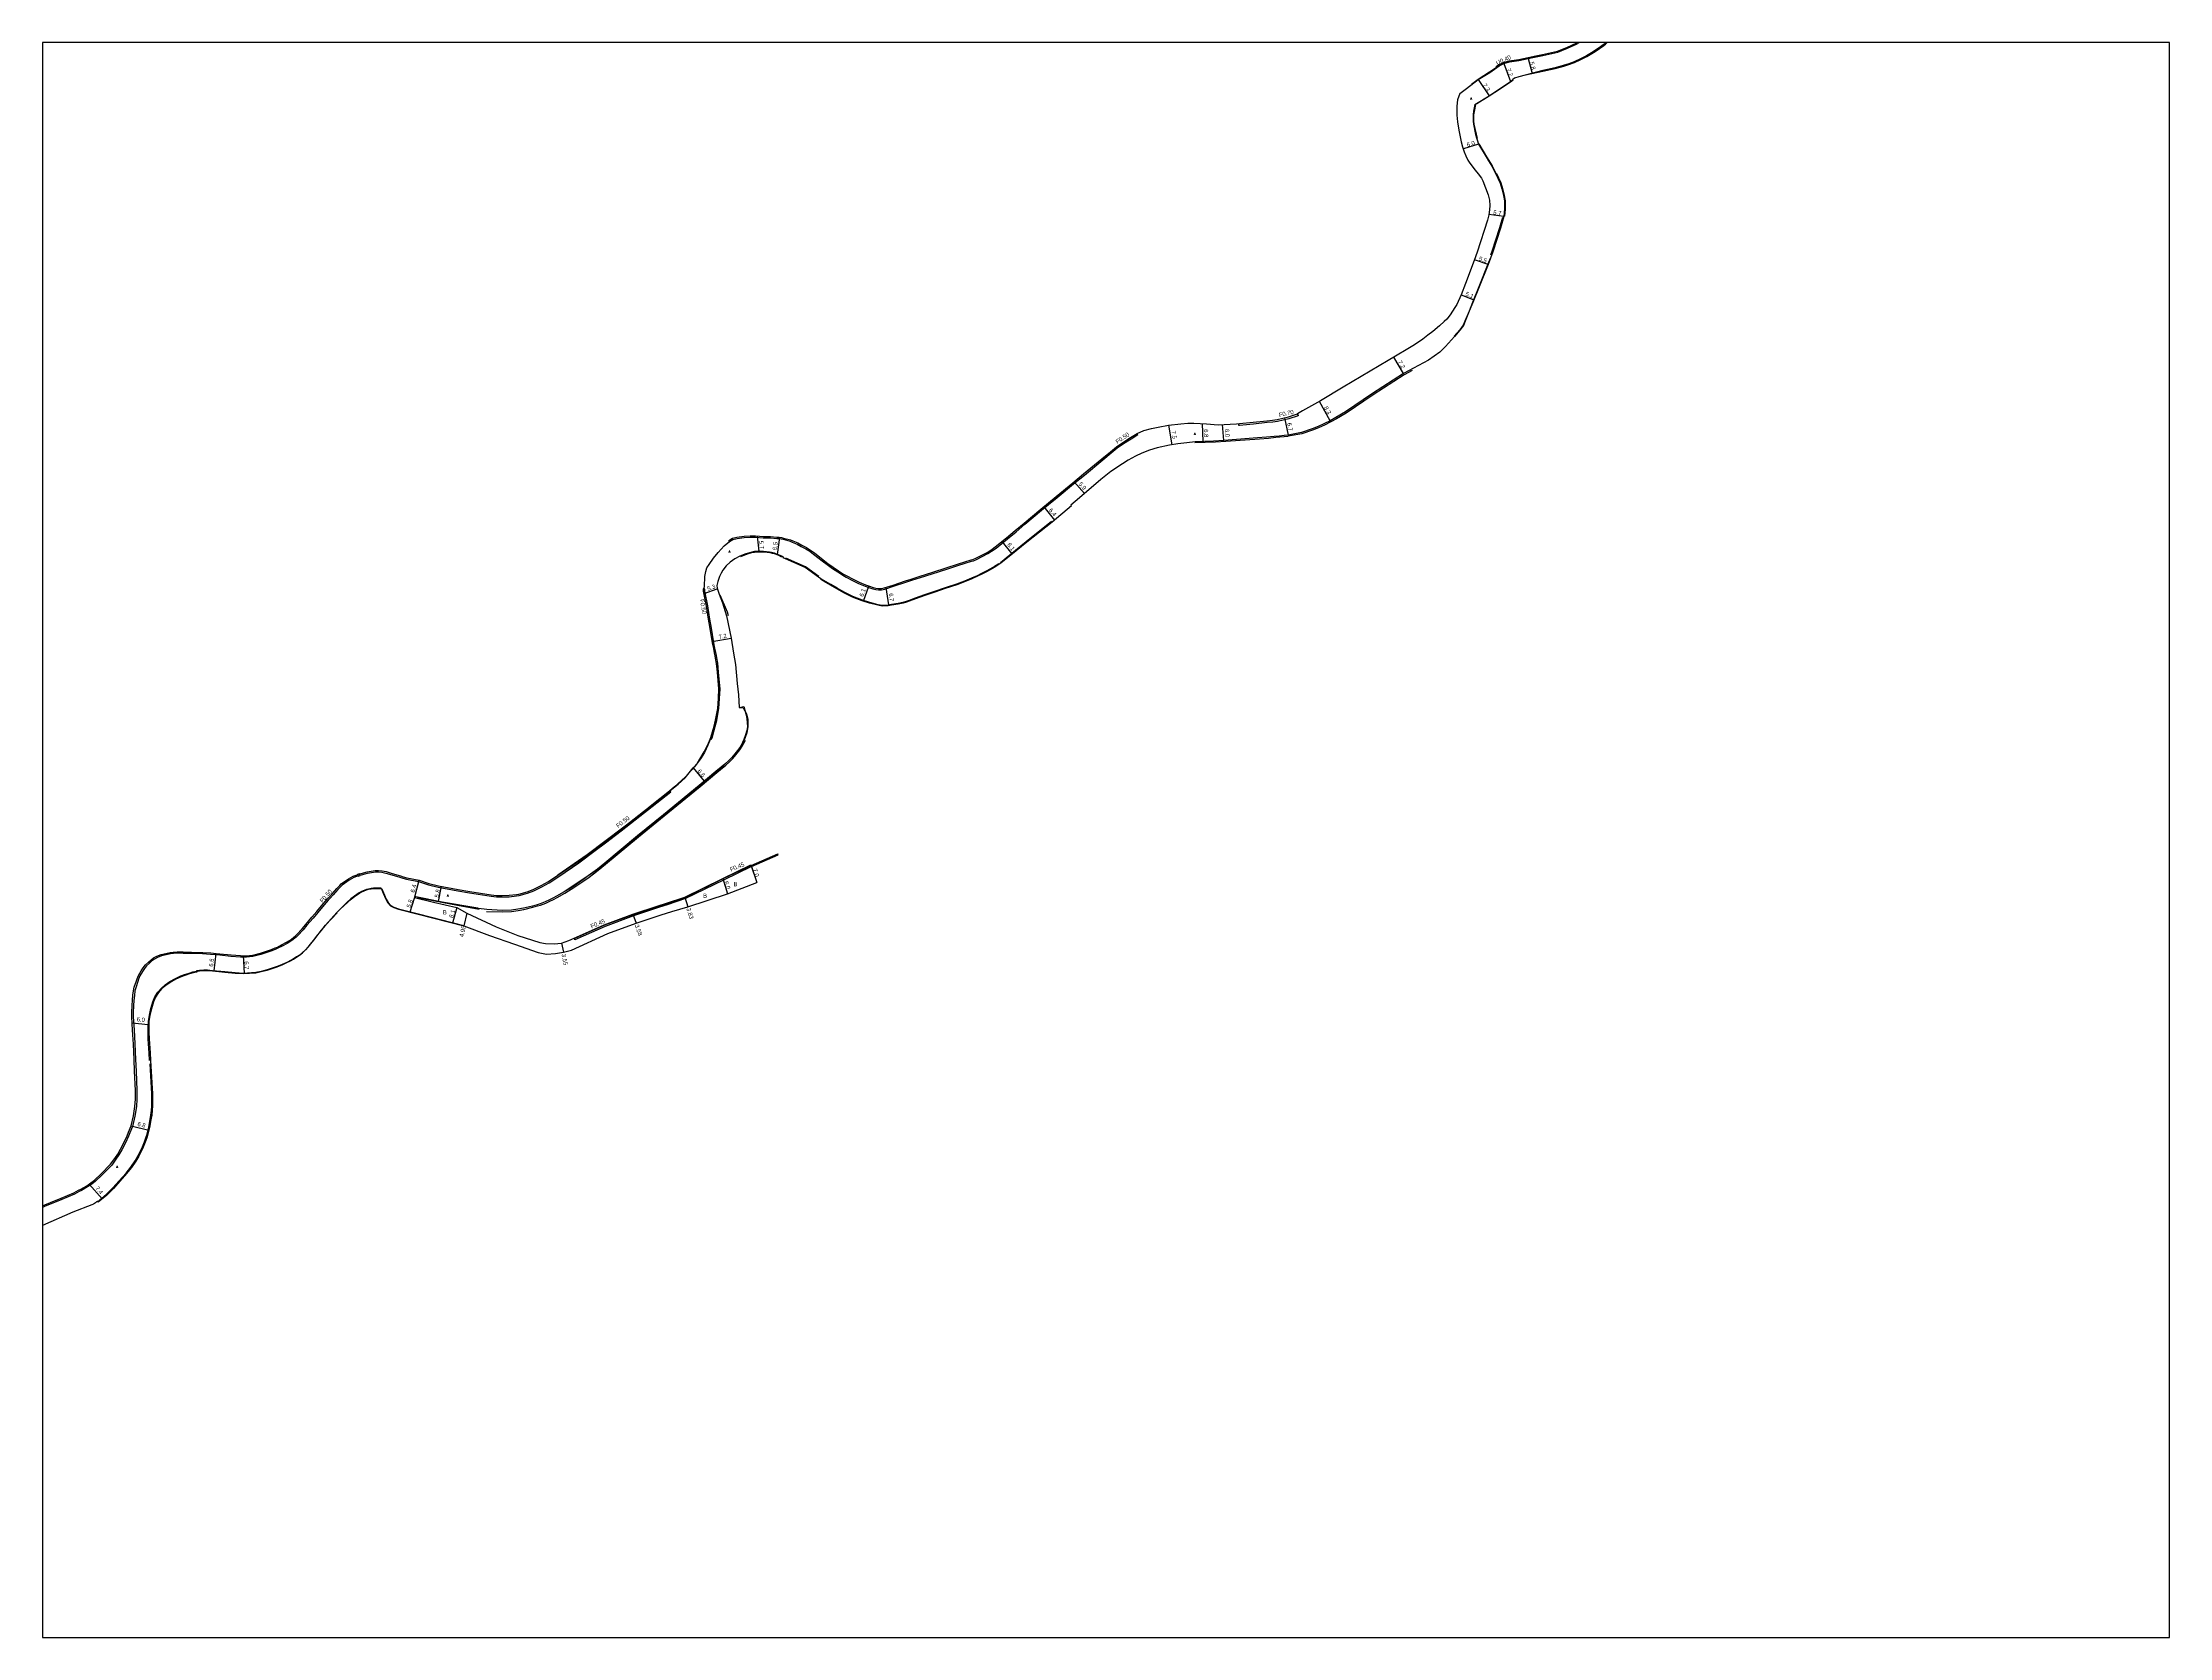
# Model space of a CAD drawing. Header units: metres. Extents: x -24000 to -21600, y -87000 to -84000.
# Drawn here: x -23200 to -22400, y -85800 to -85200 of the extents above; entities that cross this region are included whole.
import ezdxf

# ---------------------------------------------------------------- set-up
doc = ezdxf.new("R2010")
doc.units = ezdxf.units.M
doc.header["$LTSCALE"] = 2.5
for name, color, linetype in [('側溝・桝', 7, 'Continuous'), ('図郭', 7, 'Continuous'), ('幅員', 7, 'Continuous'), ('歩道・分離帯・安全施設', 7, 'Continuous'), ('舗装', 7, 'Continuous'), ('道路', 7, 'Continuous')]:
    doc.layers.add(name, color=color, linetype=linetype)
doc.styles.get("Standard").update_dxf_attribs({"font": ''})
doc.styles.add('YOKO_DECO', font='txt.shx', dxfattribs={"bigfont": 'extfont.shx'})
doc.styles.get('Standard').set_extended_font_data('@MS PGothic')

msp = doc.modelspace()

# ---------------------------------------------------------------- linework, layer by layer
at = {"layer": '側溝・桝'}
for points in [[(-22621.93, -85200), (-22622.83, -85200.46)], [(-22652.13, -85208.72), (-22650.32, -85207.91), (-22648.26, -85207.32)], [(-22648.26, -85207.32), (-22644.67, -85206.71), (-22641.19, -85205.96), (-22638.88, -85205.51), (-22635.72, -85204.93), (-22630.06, -85203.67), (-22626.47, -85202.17), (-22622.83, -85200.46)], [(-22652.98, -85209.38), (-22652.13, -85208.72)], [(-22727.62, -85340.3), (-22728.09, -85340.53), (-22731.19, -85341.5), (-22735.48, -85342.51), (-22737.29, -85342.79), (-22739.39, -85343), (-22744.54, -85343.56), (-22749.73, -85344.08), (-22750.01, -85344.11), (-22750.1, -85343.4)], [(-22941.58, -85387.69), (-22940.33, -85386.91), (-22938.76, -85386.52), (-22936.1, -85386.15), (-22933.79, -85386.08), (-22931.84, -85386.12), (-22928.89, -85386.3), (-22926.25, -85386.34), (-22923.81, -85386.59), (-22923, -85386.63), (-22922.18, -85386.75), (-22921.43, -85386.89), (-22918.85, -85387.58), (-22918.01, -85387.9), (-22916.16, -85388.71), (-22914.62, -85389.53), (-22912.84, -85390.42), (-22911.39, -85391.38), (-22909.98, -85392.43), (-22906.7, -85395.04), (-22904.93, -85396.36), (-22902.93, -85397.81), (-22900.86, -85399.16), (-22898.97, -85400.37), (-22897.71, -85401.11), (-22895.31, -85402.37), (-22893.08, -85403.46), (-22890.59, -85404.49), (-22889.16, -85405.02), (-22887.66, -85405.52), (-22886.63, -85405.76), (-22885.61, -85405.88), (-22884.39, -85405.85), (-22883.25, -85405.66), (-22879.93, -85404.56), (-22875.23, -85403.02), (-22873.09, -85402.31), (-22869.78, -85401.23), (-22865.41, -85399.83), (-22859.55, -85397.99), (-22855.74, -85396.77), (-22852.91, -85395.9), (-22850.55, -85395.14), (-22849.86, -85394.92), (-22848.72, -85394.44), (-22844.47, -85392.26), (-22843.07, -85391.37), (-22841.34, -85390.16), (-22837.06, -85386.69), (-22833.85, -85384.01), (-22830.48, -85381.2), (-22824.2, -85375.98), (-22818.42, -85371.21), (-22812.18, -85366.06), (-22808.09, -85362.7), (-22801.21, -85357.03), (-22798.01, -85354.39), (-22795.75, -85352.51), (-22793.37, -85350.87), (-22790.57, -85349.03), (-22788.03, -85347.47), (-22788.3, -85347.04)], [(-22948.79, -85461.88), (-22948.38, -85462.05), (-22948.17, -85461.56), (-22946.96, -85457.31), (-22946.44, -85454.99), (-22945.6, -85450.52), (-22945.36, -85446.81), (-22945.14, -85443.07), (-22945.69, -85436.85), (-22946.04, -85433.5), (-22946.4, -85431.48), (-22946.54, -85430.64), (-22946.78, -85429.48), (-22947.12, -85427.81), (-22947.54, -85425.81), (-22948.42, -85420.33), (-22949.01, -85416.87), (-22949.8, -85411.91), (-22950.83, -85406.33), (-22950.89, -85405.61), (-22951.41, -85405.67)], [(-23080.61, -85513.26), (-23080.02, -85513.08), (-23077.82, -85512.51), (-23076.28, -85512.26), (-23074.8, -85512.03), (-23073.67, -85512), (-23072.35, -85512.12), (-23070.92, -85512.42), (-23068.59, -85513.06), (-23065.55, -85514.01), (-23064.47, -85514.32), (-23063.12, -85514.7), (-23058.53, -85515.63), (-23054.82, -85516.89), (-23051.13, -85517.73), (-23043.8, -85519.17), (-23039.35, -85519.89), (-23031.27, -85521.12), (-23029.24, -85521.34), (-23027.18, -85521.43), (-23024.45, -85521.32), (-23021.7, -85521.01), (-23020.74, -85520.89), (-23017.53, -85519.99), (-23015.23, -85519.07), (-23012.23, -85517.62), (-23009.47, -85516.09), (-23005.84, -85513.67), (-22998.33, -85508.63), (-22992.2, -85504.01), (-22988.24, -85501.04), (-22982.39, -85496.56), (-22963.68, -85481.87), (-22964, -85481.46)], [(-23081.3, -85513.48), (-23081.91, -85513.67), (-23082.93, -85514.1), (-23084.62, -85515.08), (-23087.28, -85516.93), (-23087.81, -85517.44), (-23088.9, -85518.58), (-23090.72, -85520.61), (-23091.82, -85521.84), (-23092.53, -85522.66), (-23094.71, -85525.16), (-23096.46, -85527.26), (-23098.26, -85529.42), (-23100.53, -85532.08), (-23101.95, -85533.79), (-23103.97, -85535.89), (-23104.59, -85536.53), (-23105.14, -85536.99), (-23106.24, -85537.81), (-23107.95, -85538.92), (-23109.84, -85539.96), (-23111.45, -85540.75), (-23112.3, -85541.11), (-23113.7, -85541.74), (-23117.93, -85543.06), (-23120.84, -85543.8), (-23123.32, -85544.1), (-23125.58, -85544.02), (-23129.15, -85543.79), (-23133.33, -85543.34), (-23134.7, -85543.26), (-23136.77, -85543.03), (-23139.78, -85542.86), (-23144.01, -85542.74), (-23147.16, -85542.65), (-23149.27, -85542.62), (-23150.77, -85542.75), (-23151.92, -85542.87), (-23152.35, -85542.97), (-23155.25, -85543.62), (-23156.72, -85544.18), (-23157.94, -85544.85), (-23158.85, -85545.51), (-23159.83, -85546.29), (-23160.92, -85547.38), (-23161.7, -85548.37), (-23162.46, -85549.48), (-23163.38, -85551.15), (-23163.89, -85552.4), (-23164.19, -85553.2), (-23164.96, -85555.56), (-23165.23, -85556.8), (-23165.47, -85558.45), (-23165.67, -85560.35), (-23165.8, -85562.32), (-23165.88, -85564.85), (-23165.85, -85566.5), (-23165.57, -85571.45), (-23165.3, -85576.73), (-23165.03, -85582.55), (-23164.83, -85586.95), (-23164.54, -85594.22), (-23164.53, -85597.47), (-23164.72, -85600.28), (-23165.23, -85603.83), (-23166.15, -85607.72), (-23167.11, -85610.14), (-23167.68, -85611.47), (-23168.82, -85613.95), (-23170.22, -85616.56), (-23171.28, -85618.42), (-23172.41, -85620.13), (-23173.97, -85622.32), (-23177.56, -85625.96), (-23180.08, -85628.36), (-23181.51, -85629.47), (-23183.07, -85630.52), (-23185.37, -85631.82), (-23186.28, -85632.23), (-23188.04, -85633.19), (-23192.78, -85635.18), (-23196.77, -85636.85), (-23198.98, -85637.76), (-23200, -85638.2)]]:
    msp.add_lwpolyline(points, dxfattribs=at)
at = {"layer": '側溝・桝', "flags": 128}
for points in [[(-22727.62, -85340.3), (-22727.93, -85339.66)], [(-22933.51, -85509.54), (-22944.1, -85514.67), (-22958.32, -85521.63), (-22958.34, -85521.64), (-22965.24, -85523.97), (-22968.4, -85525.01), (-22977.92, -85528.16), (-22988.61, -85532.1), (-22999.97, -85537.1)], [(-22933.32, -85509.95), (-22943.9, -85515.08), (-22958.13, -85522.04), (-22958.18, -85522.06), (-22965.1, -85524.39), (-22968.26, -85525.44), (-22977.77, -85528.59), (-22988.44, -85532.51), (-22999.79, -85537.51)], [(-22933.51, -85509.54), (-22923.47, -85505.15)], [(-22933.32, -85509.95), (-22923.29, -85505.56), (-22923.47, -85505.15)], [(-22999.79, -85537.51), (-22999.97, -85537.1)]]:
    msp.add_lwpolyline(points, dxfattribs=at)
at = {"layer": '側溝・桝'}
msp.add_lwpolyline([(-23081.26, -85513.62), (-23080.56, -85513.41), (-23080.78, -85512.7), (-23081.48, -85512.92)], close=True, dxfattribs=at)
at = {"layer": '図郭'}
msp.add_lwpolyline([(-23200, -85800), (-22400, -85800), (-22400, -85200), (-23200, -85200)], close=True, dxfattribs=at)
at = {"layer": '幅員'}
for points in [[(-22650.32, -85207.91), (-22647.87, -85214.68)], [(-22641.19, -85205.96), (-22639.76, -85211.61)], [(-22659.98, -85213.95), (-22655.94, -85220.03)], [(-22776.45, -85343.96), (-22775.2, -85351.35)], [(-22763.85, -85343.32), (-22763.56, -85350.12)], [(-22756.27, -85343.71), (-22755.8, -85349.66)], [(-22732.83, -85341.15), (-22731.51, -85347.72)], [(-22811.95, -85365.22), (-22808.1, -85369.67)], [(-22823.43, -85374.69), (-22819.34, -85379.62)], [(-22931.19, -85385.65), (-22930.61, -85391.37)], [(-22923.56, -85392.61), (-22922.63, -85386.17)], [(-22839.13, -85387.72), (-22835.32, -85392.5)], [(-22951.18, -85407.21), (-22946.2, -85405.47)], [(-22891.15, -85410.21), (-22889.25, -85404.46)], [(-22882.81, -85404.98), (-22881.85, -85411.58)], [(-22948.07, -85425.3), (-22940.98, -85424.08)], [(-22955.31, -85472.84), (-22951.09, -85477.91)], [(-23060.01, -85521.32), (-23058.39, -85515.12)], [(-23051.03, -85523.12), (-23049.92, -85517.43)], [(-23135.42, -85549.24), (-23134.71, -85542.71)], [(-23124.6, -85543.51), (-23124.16, -85550.15)], [(-23166.27, -85568.78), (-23160.25, -85569.35)], [(-23166.67, -85607.55), (-23160.04, -85609.11)], [(-23182.41, -85629.42), (-23177.62, -85635.04)]]:
    msp.add_lwpolyline(points, dxfattribs=at)
at = {"layer": '幅員', "flags": 128}
for points in [[(-22659.87, -85238.23), (-22665.59, -85240.05)], [(-22650.36, -85265.46), (-22656.02, -85264.68)], [(-22656.23, -85283.48), (-22661.41, -85281.7)], [(-22666.39, -85294.86), (-22661.63, -85296.8)], [(-22688.05, -85324.51), (-22691.72, -85318.34)], [(-22715.64, -85342.27), (-22719.73, -85335)], [(-22933.57, -85509.35), (-22931.37, -85516)], [(-22944.18, -85514.49), (-22942.36, -85520.21)], [(-23060.07, -85521.57), (-23061.84, -85527.1)], [(-23044.23, -85525.35), (-23045.77, -85531.25)], [(-23040.43, -85527.52), (-23041.58, -85532.34)], [(-22978, -85527.92), (-22976.76, -85531.28)], [(-22958.4, -85521.45), (-22957.24, -85525.1)], [(-23004.77, -85538.76), (-23004.1, -85542.25)]]:
    msp.add_lwpolyline(points, dxfattribs=at)
at = {"layer": '歩道・分離帯・安全施設'}
for points in [[(-22612.13, -85200.57), (-22611.46, -85200.02), (-22611.44, -85200)], [(-22642.18, -85212.19), (-22635.71, -85210.8), (-22631.01, -85209.73), (-22627.85, -85208.89), (-22625.91, -85208.29), (-22623.79, -85207.46), (-22621.45, -85206.4), (-22619.2, -85205.28), (-22617.23, -85204.11), (-22615.95, -85203.37), (-22614.37, -85202.29), (-22613.28, -85201.49), (-22612.13, -85200.57)], [(-22653.08, -85209.4), (-22655.7, -85211.18), (-22660.02, -85213.89), (-22662.47, -85215.74)], [(-22660.48, -85222.94), (-22655.9, -85220.09), (-22651.62, -85217.26), (-22647.83, -85214.74), (-22646.91, -85213.97)], [(-22661.05, -85223.35), (-22661.56, -85225.91), (-22661.74, -85227.26), (-22661.75, -85229.59), (-22661.6, -85230.71), (-22660.79, -85234.51), (-22660.36, -85235.95)], [(-22659.73, -85238.17), (-22656.83, -85242.97), (-22656, -85244.42), (-22654.79, -85246.43), (-22653.44, -85249)], [(-22653.25, -85249.11), (-22652.77, -85250.02), (-22652.35, -85250.86), (-22651.49, -85252.84), (-22650.81, -85254.93), (-22650.2, -85257.52), (-22649.89, -85259.53), (-22649.9, -85262.63), (-22650.09, -85265.33)], [(-22650.91, -85265.87), (-22652, -85269.77), (-22654.88, -85278.58), (-22655.38, -85279.93)], [(-22655.56, -85281.27), (-22656.35, -85283.43), (-22659.78, -85291.91), (-22662.17, -85297.78), (-22663.46, -85301.01), (-22665.05, -85304.83), (-22665.69, -85306.34), (-22666.96, -85308.13), (-22669.06, -85310.47)], [(-22684.83, -85323.35), (-22687.79, -85324.95), (-22699.46, -85332.48), (-22709.66, -85339.41), (-22713.25, -85341.56), (-22715.41, -85342.72), (-22717.87, -85343.95), (-22720.01, -85344.94), (-22722.27, -85345.82), (-22726.38, -85347.19), (-22731.43, -85348.13)], [(-22766.58, -85350.48), (-22758.77, -85350.24), (-22754.96, -85349.94), (-22742.26, -85349.05), (-22738.86, -85348.79), (-22736.07, -85348.5), (-22734.65, -85348.35), (-22732.93, -85348.19), (-22731.43, -85348.13)], [(-22839.74, -85395.59), (-22834.01, -85391.02), (-22830, -85387.76), (-22820.47, -85380.12)], [(-22921.88, -85393.55), (-22923.09, -85392.96), (-22924.34, -85392.45), (-22925.46, -85392.18), (-22926.28, -85391.96), (-22928.66, -85391.69), (-22930.82, -85391.67), (-22932.18, -85391.81), (-22933.38, -85392.01), (-22934.63, -85392.35), (-22935.65, -85392.68), (-22937.51, -85393.43)], [(-22908, -85400.85), (-22912.98, -85397.28), (-22920.46, -85394.01)], [(-22840.36, -85396.06), (-22841.98, -85397.11), (-22843.67, -85398.08), (-22845.1, -85398.85), (-22846.8, -85399.75), (-22848.47, -85400.58), (-22850.55, -85401.52), (-22853.28, -85402.67), (-22856.17, -85403.79), (-22860.55, -85405.14), (-22864.52, -85406.55), (-22868.28, -85407.79), (-22871.75, -85409.02), (-22874.06, -85409.86), (-22875.14, -85410.22), (-22876.41, -85410.61), (-22878.16, -85410.98), (-22880.71, -85411.41), (-22881.98, -85411.6), (-22884.12, -85411.81), (-22885.74, -85411.47), (-22888.84, -85410.68), (-22891.61, -85409.78), (-22894.58, -85408.64), (-22895.48, -85408.25), (-22898.24, -85406.88), (-22899.34, -85406.26), (-22901.11, -85405.3), (-22903.52, -85403.94), (-22905.29, -85402.93), (-22907.21, -85401.69)], [(-22941.93, -85415.69), (-22942.31, -85414.29), (-22945.17, -85407.85)], [(-23032.97, -85526.92), (-23027.17, -85527.04), (-23023.57, -85526.92), (-23021.11, -85526.57), (-23018.98, -85526.19), (-23015.58, -85525.33), (-23013.81, -85524.82), (-23012.7, -85524.5), (-23010.7, -85523.71), (-23009.14, -85523.01), (-23007.87, -85522.4), (-23006.39, -85521.64), (-23003.51, -85519.95), (-23001.2, -85518.54), (-22998.64, -85516.88), (-22996.46, -85515.4), (-22994.44, -85513.95), (-22992.74, -85512.67), (-22990.95, -85511.41), (-22988.22, -85509.15), (-22975.83, -85498.87), (-22966.17, -85490.93), (-22952.65, -85479.88), (-22946.37, -85474.65), (-22943.03, -85471.89), (-22941.52, -85470.46), (-22940.32, -85469.28), (-22939.17, -85467.91), (-22937.68, -85466.03), (-22936.83, -85464.71), (-22935.62, -85462.48)], [(-23088.02, -85526.07), (-23085.31, -85523.47), (-23083.94, -85522.27), (-23082.63, -85521.22), (-23080.84, -85519.98), (-23079.96, -85519.51), (-23078.14, -85518.76), (-23077.37, -85518.55), (-23076.42, -85518.37), (-23075.53, -85518.22), (-23074.84, -85518.19), (-23074.19, -85518.21), (-23073.52, -85518.24), (-23072.42, -85518.37)], [(-23159.75, -85582.98), (-23159.94, -85580.13), (-23160.29, -85574.79), (-23160.33, -85572.33), (-23160.33, -85570.27), (-23160.15, -85568.26), (-23159.8, -85565.9), (-23159.28, -85563.43), (-23158.49, -85560.82), (-23157.72, -85559.03), (-23156.61, -85557.29), (-23155.28, -85555.79), (-23153.86, -85554.51), (-23152.15, -85553.28), (-23149.99, -85552.06), (-23147.99, -85551.16), (-23146.56, -85550.6), (-23144.89, -85550.05), (-23143.44, -85549.59), (-23142.06, -85549.33), (-23140.91, -85549.2), (-23139.34, -85549.07), (-23137.93, -85549.1), (-23136.02, -85549.27), (-23131.48, -85549.75), (-23127.59, -85550.12), (-23124.49, -85550.27), (-23119.75, -85549.96), (-23117.73, -85549.53), (-23115.52, -85548.93), (-23113.6, -85548.32), (-23111.76, -85547.67), (-23109.86, -85546.93), (-23108.08, -85546.14), (-23106.69, -85545.42), (-23105.61, -85544.84), (-23104.42, -85544.08), (-23103.35, -85543.35), (-23102.18, -85542.42), (-23101.08, -85541.33), (-23100.13, -85540.37), (-23099.15, -85539.19), (-23098.04, -85537.79), (-23096.44, -85535.66), (-23095.22, -85534.11), (-23093.51, -85532.09), (-23089.2, -85527.34)], [(-23058.97, -85521.65), (-23043.91, -85524.57), (-23035.81, -85526.04)], [(-23179.29, -85636.09), (-23176.05, -85633.34), (-23173.53, -85630.91), (-23171.14, -85628.2), (-23168.6, -85625.31), (-23166.82, -85623.02), (-23165.15, -85620.64), (-23164.01, -85618.75), (-23162.65, -85616.07), (-23161.64, -85613.59), (-23161.09, -85612.01), (-23160.69, -85610.64), (-23160.08, -85608.04), (-23159.54, -85605.18), (-23159.23, -85603.49), (-23159.07, -85601.71), (-23158.95, -85600.01), (-23158.9, -85598.57), (-23158.89, -85597.28), (-23158.95, -85595.45), (-23159.56, -85584.21)]]:
    msp.add_lwpolyline(points, dxfattribs=at)
at = {"layer": '歩道・分離帯・安全施設', "flags": 128}
msp.add_lwpolyline([(-23072.42, -85518.37), (-23071.77, -85519.93), (-23070.72, -85522.24), (-23069.99, -85523.55), (-23069.05, -85524.6), (-23067.85, -85525.29), (-23066.12, -85525.85), (-23058.64, -85527.75), (-23041.54, -85532.19)], dxfattribs=at)
at = {"layer": '道路'}
for points in [[(-22648.35, -85206.94), (-22644.74, -85206.34), (-22641.27, -85205.58), (-22638.95, -85205.13), (-22635.8, -85204.55), (-22630.18, -85203.3), (-22626.63, -85201.82), (-22622.89, -85200.06), (-22622.79, -85200)], [(-22612.31, -85200.35), (-22611.8, -85200)], [(-22652.32, -85208.38), (-22650.45, -85207.55), (-22648.35, -85206.94)], [(-22612.31, -85200.35), (-22613.49, -85201.29), (-22614.52, -85202.04), (-22617.36, -85203.93), (-22619.27, -85205.02), (-22621.49, -85206.17), (-22623.85, -85207.26), (-22625.96, -85208.05), (-22631.02, -85209.5), (-22635.73, -85210.58), (-22644.7, -85212.86), (-22646.4, -85213.43), (-22647.01, -85213.96)], [(-22664.45, -85217.34), (-22659.98, -85213.95), (-22655.66, -85211.24)], [(-22661.22, -85223.32), (-22655.94, -85220.03), (-22647.87, -85214.68), (-22647.01, -85213.96)], [(-22655.66, -85211.24), (-22652.98, -85209.38), (-22653.21, -85209.06), (-22652.32, -85208.38)], [(-22666.95, -85219.13), (-22667.75, -85221.58), (-22668.1, -85223.89), (-22668.09, -85227.36), (-22667.79, -85229.77), (-22667.27, -85232.91), (-22666.8, -85235.45), (-22666.42, -85237.32), (-22665.87, -85239.19), (-22665.27, -85241.08), (-22664.66, -85242.64), (-22663.89, -85244.2), (-22663.14, -85245.36), (-22661.1, -85248.01), (-22659.96, -85249.34), (-22658.76, -85251.02), (-22658.27, -85251.99), (-22656.28, -85257.27), (-22655.76, -85259.36), (-22655.69, -85261.34), (-22655.77, -85262.89), (-22656.04, -85264.84), (-22656.49, -85266.79), (-22660.45, -85278.89), (-22661.5, -85281.95), (-22664.76, -85290.71), (-22666.39, -85294.86), (-22668.06, -85298.52), (-22668.75, -85299.7), (-22670.57, -85302.4), (-22671.83, -85304.01), (-22672.78, -85304.99), (-22674.51, -85306.61), (-22677.11, -85308.74), (-22678.92, -85310.08), (-22680.89, -85311.54), (-22682.87, -85312.92), (-22684.65, -85314.11), (-22687.1, -85315.6), (-22710.78, -85329.64), (-22719.3, -85334.76), (-22726.06, -85338.56), (-22727.93, -85339.66)], [(-22666.95, -85219.13), (-22664.45, -85217.34)], [(-22661.22, -85223.32), (-22661.73, -85225.88), (-22661.91, -85227.25), (-22661.92, -85229.6), (-22661.77, -85230.74), (-22660.96, -85234.55), (-22659.87, -85238.23), (-22656.96, -85243.05), (-22656.13, -85244.5), (-22654.93, -85246.5), (-22653.01, -85250.14), (-22652.6, -85250.97), (-22651.74, -85252.94), (-22651.07, -85255.01), (-22650.46, -85257.57), (-22650.15, -85259.55), (-22650.17, -85262.62), (-22650.36, -85265.46)], [(-22650.36, -85265.46), (-22651.6, -85269.89), (-22654.49, -85278.72), (-22656.23, -85283.48), (-22659.66, -85291.96), (-22662.05, -85297.83), (-22663.34, -85301.06), (-22664.93, -85304.88), (-22665.58, -85306.4), (-22666.86, -85308.21), (-22668.96, -85310.55)], [(-22668.96, -85310.55), (-22672.34, -85314.39), (-22674.49, -85316.53), (-22678.72, -85319.46), (-22688.05, -85324.51), (-22699.74, -85332.05), (-22709.93, -85338.98), (-22713.5, -85341.11), (-22715.64, -85342.27), (-22718.09, -85343.49), (-22720.21, -85344.47), (-22722.44, -85345.34), (-22726.51, -85346.7), (-22731.51, -85347.72)], [(-23200, -85637.61), (-23199.19, -85637.26), (-23196.98, -85636.35), (-23192.99, -85634.68), (-23188.27, -85632.71), (-23186.52, -85631.74), (-23185.61, -85631.34), (-23183.35, -85630.06), (-23181.83, -85629.03), (-23180.43, -85627.94), (-23177.94, -85625.58), (-23174.38, -85621.97), (-23172.85, -85619.82), (-23171.74, -85618.14), (-23170.69, -85616.29), (-23169.31, -85613.71), (-23168.17, -85611.26), (-23167.61, -85609.93), (-23166.67, -85607.55), (-23165.77, -85603.73), (-23165.26, -85600.23), (-23165.07, -85597.45), (-23165.08, -85594.23), (-23165.37, -85586.98), (-23165.57, -85582.58), (-23165.84, -85576.76), (-23166.11, -85571.48), (-23166.39, -85566.51), (-23166.42, -85564.85), (-23166.34, -85562.29), (-23166.21, -85560.3), (-23166.01, -85558.39), (-23165.77, -85556.71), (-23165.48, -85555.42), (-23164.7, -85553.02), (-23164.39, -85552.2), (-23163.87, -85550.92), (-23162.93, -85549.21), (-23162.13, -85548.05), (-23161.31, -85547.01), (-23160.2, -85545.9), (-23159.18, -85545.09), (-23158.23, -85544.38), (-23156.95, -85543.69), (-23155.41, -85543.11), (-23152.47, -85542.44), (-23152.01, -85542.34), (-23150.82, -85542.22), (-23149.3, -85542.08), (-23147.15, -85542.1), (-23143.99, -85542.2), (-23139.76, -85542.32), (-23136.72, -85542.49), (-23134.65, -85542.72), (-23133.28, -85542.8), (-23129.09, -85543.26), (-23125.55, -85543.48), (-23123.35, -85543.56), (-23120.94, -85543.27), (-23118.08, -85542.54), (-23113.89, -85541.24), (-23112.5, -85540.62), (-23111.67, -85540.27), (-23110.08, -85539.49), (-23108.22, -85538.47), (-23106.54, -85537.38), (-23105.47, -85536.58), (-23104.95, -85536.14), (-23104.34, -85535.53), (-23102.34, -85533.45), (-23100.93, -85531.74), (-23098.66, -85529.08), (-23096.86, -85526.92), (-23095.11, -85524.82), (-23092.93, -85522.31), (-23092.21, -85521.5), (-23091.11, -85520.26), (-23089.29, -85518.22), (-23088.18, -85517.08), (-23087.62, -85516.52), (-23084.9, -85514.64), (-23083.16, -85513.63), (-23082.09, -85513.18), (-23081.46, -85512.98), (-23081.48, -85512.92), (-23080.78, -85512.7), (-23080.76, -85512.76), (-23080.2, -85512.59), (-23077.92, -85512), (-23076.36, -85511.74), (-23074.83, -85511.5), (-23073.66, -85511.48), (-23072.29, -85511.6), (-23070.8, -85511.91), (-23068.44, -85512.56), (-23065.4, -85513.51), (-23064.33, -85513.81), (-23062.98, -85514.19), (-23058.39, -85515.12), (-23054.7, -85516.38), (-23051.02, -85517.22), (-23043.71, -85518.66), (-23039.27, -85519.37), (-23031.2, -85520.6), (-23029.2, -85520.82), (-23027.16, -85520.91), (-23024.49, -85520.8), (-23021.77, -85520.49), (-23020.84, -85520.37), (-23017.7, -85519.49), (-23015.44, -85518.59), (-23012.48, -85517.16), (-23009.74, -85515.65), (-23006.13, -85513.24), (-22998.64, -85508.2), (-22992.52, -85503.59), (-22988.56, -85500.63), (-22982.71, -85496.14), (-22964, -85481.46), (-22960.88, -85479.03), (-22958.29, -85476.62), (-22955.31, -85472.84), (-22953.7, -85471.11), (-22951.08, -85466.88), (-22949.73, -85464.14), (-22948.59, -85461.41), (-22947.4, -85457.2), (-22946.88, -85454.9), (-22946.04, -85450.47), (-22945.81, -85446.78), (-22945.59, -85443.07), (-22946.14, -85436.88), (-22946.49, -85433.56), (-22946.85, -85431.56), (-22946.98, -85430.72), (-22947.23, -85429.57), (-22947.56, -85427.9), (-22947.98, -85425.89), (-22948.86, -85420.41), (-22949.45, -85416.94), (-22950.24, -85411.98), (-22951.35, -85406.4), (-22951.41, -85405.67), (-22951.1, -85405.32), (-22951.06, -85404.58), (-22950.93, -85400.87), (-22950.54, -85399.03), (-22950.08, -85397.65), (-22949.24, -85396.4), (-22947.58, -85394.03), (-22945.89, -85391.87), (-22943.68, -85389.31), (-22941.58, -85387.69), (-22941.89, -85387.28), (-22940.53, -85386.44), (-22938.86, -85386.02), (-22936.14, -85385.65), (-22933.79, -85385.58), (-22931.82, -85385.61), (-22928.87, -85385.79), (-22926.22, -85385.83), (-22923.77, -85386.08), (-22922.95, -85386.13), (-22922.09, -85386.25), (-22921.32, -85386.4), (-22918.7, -85387.09), (-22917.81, -85387.43), (-22915.93, -85388.25), (-22914.39, -85389.08), (-22912.59, -85389.98), (-22911.1, -85390.97), (-22909.67, -85392.03), (-22906.39, -85394.64), (-22904.63, -85395.95), (-22902.65, -85397.39), (-22900.58, -85398.73), (-22898.7, -85399.94), (-22897.47, -85400.66), (-22895.08, -85401.91), (-22892.87, -85403), (-22890.4, -85404.02), (-22888.99, -85404.54), (-22887.53, -85405.03), (-22886.54, -85405.26), (-22885.59, -85405.37), (-22884.44, -85405.34), (-22883.38, -85405.17), (-22880.09, -85404.08), (-22875.39, -85402.54), (-22873.25, -85401.83), (-22869.94, -85400.75), (-22865.56, -85399.34), (-22859.7, -85397.51), (-22855.9, -85396.29), (-22853.06, -85395.41), (-22850.7, -85394.66), (-22850.04, -85394.44), (-22848.93, -85393.98), (-22844.72, -85391.82), (-22843.35, -85390.95), (-22841.65, -85389.76), (-22837.39, -85386.3), (-22834.18, -85383.62), (-22830.8, -85380.81), (-22824.53, -85375.59), (-22818.74, -85370.81), (-22812.51, -85365.67), (-22808.42, -85362.31), (-22801.54, -85356.63), (-22798.34, -85354), (-22796.06, -85352.11), (-22793.65, -85350.45), (-22790.84, -85348.6), (-22788.3, -85347.04), (-22785.81, -85345.89), (-22782.92, -85345.24), (-22780.44, -85344.7), (-22776.45, -85343.96), (-22771.88, -85343.38), (-22769.19, -85343.19), (-22766.97, -85343.13), (-22762.14, -85343.43), (-22757.83, -85343.77), (-22753.31, -85343.6), (-22750.91, -85343.5), (-22749.81, -85343.36), (-22744.62, -85342.85), (-22739.47, -85342.29), (-22737.38, -85342.08), (-22735.62, -85341.81), (-22731.38, -85340.8), (-22728.35, -85339.86), (-22727.93, -85339.66)], [(-22731.51, -85347.72), (-22733.01, -85347.84), (-22734.83, -85348.04), (-22736.78, -85348.2), (-22739.6, -85348.49), (-22743.02, -85348.76), (-22755.72, -85349.65), (-22759.55, -85349.95), (-22766.47, -85350.24), (-22769.56, -85350.6), (-22772.93, -85350.97), (-22776.17, -85351.52), (-22780.7, -85352.51), (-22783.6, -85353.4), (-22786.48, -85354.52), (-22788.85, -85355.61), (-22791.61, -85357.13), (-22793.75, -85358.5), (-22798.14, -85361.41), (-22801.93, -85364.33), (-22809.92, -85371.24), (-22813.21, -85373.98), (-22812.93, -85374.31), (-22820.25, -85380.38), (-22829.78, -85388.02), (-22833.8, -85391.28), (-22839.52, -85395.85), (-22840.22, -85396.28), (-22841.85, -85397.33), (-22843.55, -85398.31), (-22844.97, -85399.08), (-22846.68, -85399.98), (-22848.36, -85400.81), (-22850.44, -85401.77), (-22853.18, -85402.91), (-22856.09, -85404.04), (-22860.46, -85405.39), (-22864.43, -85406.8), (-22868.19, -85408.04), (-22871.66, -85409.27), (-22873.98, -85410.11), (-22875.06, -85410.47), (-22876.35, -85410.86), (-22878.11, -85411.24), (-22880.67, -85411.67), (-22881.95, -85411.86), (-22884.13, -85412.07), (-22885.8, -85411.72), (-22888.92, -85410.93), (-22891.7, -85410.03), (-22894.68, -85408.88), (-22895.59, -85408.49), (-22898.36, -85407.11), (-22899.46, -85406.49), (-22901.24, -85405.53), (-22903.65, -85404.17), (-22905.43, -85403.16), (-22907.35, -85401.91), (-22907.24, -85401.76), (-22908.18, -85401.09), (-22913.2, -85397.52), (-22920.6, -85394.27), (-22921.48, -85393.88), (-22921.31, -85393.5), (-22923.56, -85392.61), (-22924.72, -85392.14), (-22925.78, -85391.88), (-22926.55, -85391.68), (-22928.82, -85391.42), (-22930.87, -85391.39), (-22932.15, -85391.53), (-22933.27, -85391.72), (-22934.46, -85392.04), (-22935.42, -85392.35), (-22937.75, -85393.28), (-22939.6, -85394.22), (-22941.34, -85395.45), (-22942.83, -85396.87), (-22944.1, -85398.49), (-22944.81, -85399.65), (-22945.41, -85400.88), (-22946.06, -85402.72), (-22946.36, -85404.2), (-22946.28, -85405.24), (-22945.5, -85407.47), (-22944.21, -85410.79), (-22942.76, -85415.68), (-22940.98, -85424.08), (-22940.06, -85429.71), (-22939.39, -85434.04), (-22938.7, -85441.11), (-22938.26, -85445.4), (-22937.97, -85450.2), (-22936.24, -85449.74), (-22935.52, -85452.49), (-22935.05, -85454.33), (-22934.82, -85457.46), (-22935.09, -85458.82), (-22935.54, -85460.49), (-22936.27, -85462.21), (-22937.28, -85464.45), (-22938.1, -85465.73), (-22939.56, -85467.58), (-22940.7, -85468.93), (-22941.87, -85470.09), (-22943.37, -85471.5), (-22946.7, -85474.26), (-22952.97, -85479.48), (-22966.49, -85490.53), (-22976.16, -85498.47), (-22988.55, -85508.75), (-22991.26, -85511), (-22993.05, -85512.26), (-22994.74, -85513.53), (-22996.75, -85514.98), (-22998.93, -85516.45), (-23001.47, -85518.1), (-23003.77, -85519.51), (-23006.63, -85521.19), (-23008.1, -85521.94), (-23009.36, -85522.54), (-23010.9, -85523.24), (-23012.87, -85524.01), (-23013.96, -85524.33), (-23015.72, -85524.84), (-23019.09, -85525.69), (-23021.19, -85526.06), (-23023.62, -85526.41), (-23027.17, -85526.53), (-23032.87, -85526.15), (-23035.99, -85525.73)], [(-22946.04, -85450.47), (-22946.65, -85454.5), (-22947.33, -85457.62), (-22948.28, -85460.7), (-22949.71, -85464.35), (-22951.05, -85467.13), (-22952.46, -85469.41), (-22954.74, -85472.43), (-22958.3, -85476.36), (-22962.24, -85480.01), (-22964.12, -85481.57), (-22971.49, -85487.46), (-22975.24, -85490.5), (-22995.16, -85505.61), (-23006.13, -85513.24)], [(-22937.97, -85450.2), (-22936.42, -85450.29), (-22935.22, -85452.5), (-22934.77, -85454.62), (-22934.68, -85457.38), (-22935.08, -85459.63), (-22936.15, -85462.4), (-22937.75, -85465.23), (-22939.41, -85467.45), (-22941.71, -85469.93), (-22945.41, -85473.38), (-22949.17, -85476.43), (-22959.83, -85485.23), (-22979.92, -85501.69), (-22984.3, -85505.3), (-22991.16, -85510.94), (-22992.91, -85512.22), (-22997.19, -85515.05), (-23003.77, -85519.51)], [(-23072.67, -85518.15), (-23073.03, -85518.16), (-23073.52, -85518.14), (-23074.19, -85518.1), (-23074.85, -85518.09), (-23075.55, -85518.12), (-23076.44, -85518.26), (-23077.4, -85518.45), (-23078.18, -85518.66), (-23080.01, -85519.41), (-23080.9, -85519.89), (-23082.7, -85521.13), (-23084.02, -85522.19), (-23085.39, -85523.39), (-23088.1, -85525.99), (-23089.27, -85527.28), (-23093.58, -85532.03), (-23095.3, -85534.04), (-23096.51, -85535.6), (-23098.12, -85537.73), (-23099.22, -85539.12), (-23100.21, -85540.3), (-23101.15, -85541.26), (-23102.24, -85542.35), (-23103.4, -85543.27), (-23104.47, -85544), (-23105.66, -85544.76), (-23106.74, -85545.33), (-23108.12, -85546.05), (-23109.9, -85546.84), (-23111.79, -85547.58), (-23113.63, -85548.23), (-23115.55, -85548.84), (-23117.75, -85549.43), (-23119.76, -85549.86), (-23124.49, -85550.17), (-23127.59, -85550.03), (-23131.47, -85549.65), (-23136.01, -85549.18), (-23137.93, -85549), (-23139.34, -85548.98), (-23140.92, -85549.1), (-23142.07, -85549.23), (-23142, -85549.68)], [(-23035.99, -85525.73), (-23036.29, -85525.69), (-23049.65, -85523.4), (-23059.54, -85521.4), (-23060.01, -85521.32)], [(-23142, -85549.68), (-23143.35, -85549.93), (-23144.78, -85550.38), (-23146.44, -85550.93), (-23147.85, -85551.49), (-23149.83, -85552.37), (-23151.96, -85553.58), (-23153.64, -85554.79), (-23155.14, -85555.92), (-23156.44, -85557.4), (-23157.53, -85559.13), (-23158.3, -85560.89), (-23159.06, -85563.49), (-23159.66, -85565.93), (-23160.01, -85568.28), (-23159.98, -85570.28), (-23159.98, -85572.33), (-23159.94, -85574.77), (-23159.58, -85580.11), (-23159.4, -85582.96), (-23158.66, -85595.44), (-23158.61, -85597.28), (-23158.62, -85598.58), (-23158.66, -85600.02), (-23158.79, -85601.73), (-23158.95, -85603.53), (-23159.26, -85605.23), (-23159.8, -85608.1), (-23160.42, -85610.71), (-23160.82, -85612.09), (-23161.37, -85613.69), (-23162.39, -85616.19), (-23163.76, -85618.89), (-23164.91, -85620.79), (-23166.6, -85623.19), (-23168.38, -85625.49), (-23170.92, -85628.39), (-23173.33, -85631.11), (-23175.86, -85633.55), (-23179.1, -85636.3), (-23179.41, -85635.95)], [(-23179.41, -85635.95), (-23179.65, -85636.16), (-23180.1, -85636.52), (-23180.82, -85636.95), (-23181.44, -85637.26), (-23188.62, -85640.02), (-23200, -85644.99)]]:
    msp.add_lwpolyline(points, dxfattribs=at)
at = {"layer": '道路', "flags": 128}
for points in [[(-23060.01, -85521.32), (-23060.07, -85521.57), (-23052.98, -85523.33), (-23044.23, -85525.35), (-23040.43, -85527.52), (-23029.33, -85532.65), (-23021.27, -85535.87), (-23012.93, -85538.6), (-23010.83, -85538.98), (-23007.56, -85539.09), (-23004.77, -85538.76), (-23002.1, -85537.77), (-23000.07, -85536.87), (-22988.7, -85531.87), (-22978, -85527.92), (-22968.47, -85524.78), (-22965.33, -85523.73), (-22958.4, -85521.45), (-22944.18, -85514.49), (-22933.57, -85509.35)], [(-22933.57, -85509.35), (-22933.51, -85509.54), (-22933.37, -85509.97), (-22931.37, -85516)], [(-23072.67, -85518.15), (-23071.91, -85519.98), (-23070.86, -85522.3), (-23070.12, -85523.64), (-23069.15, -85524.72), (-23067.91, -85525.43), (-23066.16, -85526), (-23058.68, -85527.9), (-23041.58, -85532.34)], [(-23041.58, -85532.34), (-23031.9, -85535.91), (-23022.52, -85539.22), (-23013.59, -85542.32), (-23010.48, -85542.96), (-23007.03, -85542.75), (-23004.1, -85542.25), (-23001.07, -85541.4), (-22987.36, -85535.19), (-22976.76, -85531.28), (-22967.36, -85528.2), (-22963.31, -85526.86), (-22957.24, -85525.1), (-22942.36, -85520.21), (-22931.37, -85516)]]:
    msp.add_lwpolyline(points, dxfattribs=at)

# ---------------------------------------------------------------- texts
at = {"layer": '側溝・桝'}
for s, rotation, p in [('U0.40', 24, (-22652.88, -85208.5)), ('F0.70', 13, (-22734.79, -85340.93)), ('F0.50', 34, (-22795.71, -85351)), ('F0.50', 281, (-22952.81, -85409.56)), ('F0.50', 38, (-22983.47, -85495.54)), ('F0.45', 22.87056, (-22941.05, -85511.92)), ('F0.50', 49, (-23094.68, -85523.73)), ('F0.45', 22.43603, (-22993.49, -85533.26))]:
    msp.add_text(s, height=1.6, rotation=rotation, dxfattribs=at).set_placement(p)
at = {"layer": '幅員'}
for s, rotation, p in [('5.8', 284, (-22640.64, -85207.42)), ('7.3', 304, (-22658.43, -85216.06)), ('7.2', 290, (-22649.41, -85209.99)), ('6.0', 17.691, (-22664.04, -85239.3)), ('5.7', 352.12017, (-22654.41, -85264.65)), ('5.5', 340.98776, (-22659.95, -85281.93)), ('5.1', 337.80282, (-22664.96, -85295.17)), ('7.2', 300.67338, (-22690.31, -85320.21)), ('6.7', 281, (-22731.86, -85343.21)), ('8.3', 299.35113, (-22718.1, -85337.39)), ('7.5', 280, (-22775.43, -85346.22)), ('6.8', 272, (-22763.2, -85345.48)), ('6.0', 274, (-22755.29, -85345.4)), ('5.9', 311, (-22810.44, -85366.16)), ('6.4', 310, (-22821.65, -85376.05)), ('5.7', 276, (-22930.55, -85387.53)), ('6.5', 82, (-22923.87, -85391.04)), ('6.1', 309, (-22837.28, -85388.93)), ('5.3', 19, (-22949.68, -85406.3)), ('6.1', 72, (-22891.25, -85408.63)), ('6.7', 278, (-22881.69, -85407.28)), ('7.2', 10, (-22945.57, -85424.45)), ('6.6', 310, (-22953.79, -85474.21)), ('7.0', 288.31251, (-22932.88, -85511.13)), ('6.4', 75, (-23060.09, -85519.92)), ('5.8', 79, (-23051, -85521.75)), ('6.0', 287.62573, (-22943.66, -85515.79)), ('5.8', 72.26317, (-23061.62, -85525.59)), ('6.1', 75.42256, (-23045.55, -85529.44)), ('3.83', 287.56184, (-22957.86, -85525.8)), ('4.95', 76.63611, (-23041.71, -85536.61)), ('3.58', 290.21299, (-22977.3, -85532.13)), ('3.55', 280.79254, (-23004.77, -85543.01)), ('6.6', 84, (-23135.83, -85547.72)), ('6.7', 274, (-23124.11, -85545.69)), ('6.0', 355, (-23164.63, -85568.21)), ('6.8', 347, (-23164.43, -85607.56)), ('7.4', 310, (-23180.26, -85631.1))]:
    msp.add_text(s, height=1.6, rotation=rotation, dxfattribs=at).set_placement(p)
at = {"layer": '舗装', "style": 'YOKO_DECO'}
for p in [(-22662.9, -85221.42, 697.01), (-22766.85, -85347.55, 696.9), (-22941.85, -85391.84, 695), (-23047.84, -85521.27, 690.19), (-23172.19, -85623.36, 685.38)]:
    msp.add_text('A', height=0.75, dxfattribs=at).set_placement(p)
at = {"layer": '舗装'}
for p in [(-22940.09, -85517.4), (-23049.44, -85527.99), (-22951.55, -85521.78)]:
    msp.add_text('B', height=1.6, dxfattribs=at).set_placement(p)

doc.saveas('drawing.dxf')
